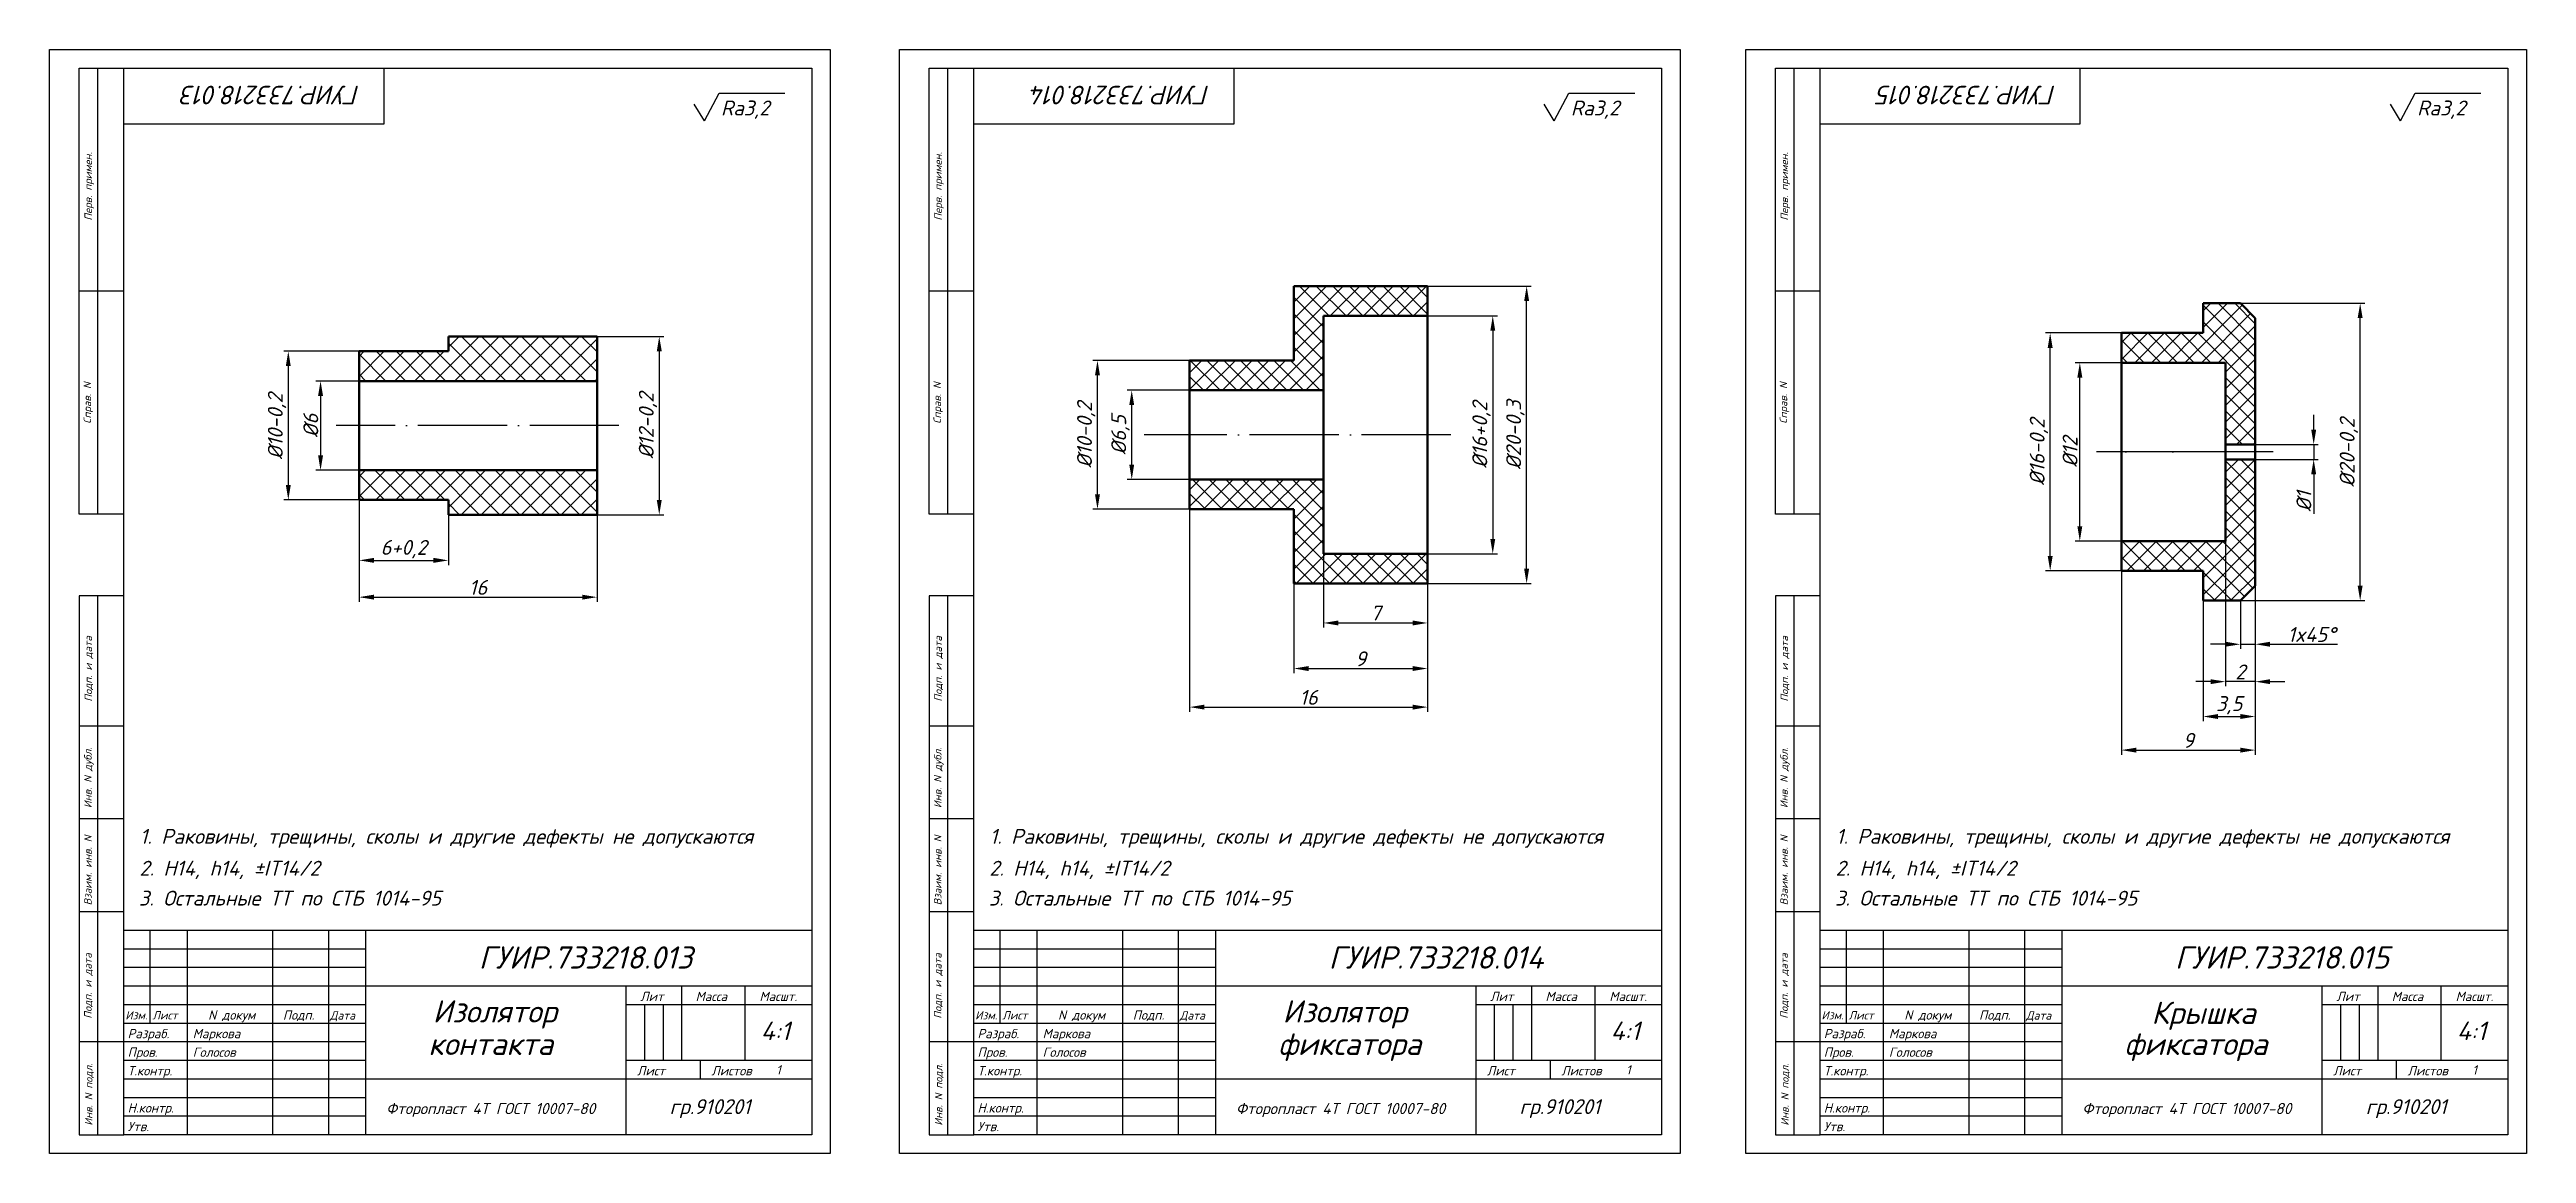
# Model space of a CAD drawing. Header units: millimetres. Extents: x -5427 to 3670, y -5891 to 948.
# Drawn here: x 1829 to 2495, y -874 to -577 of the extents above; entities that cross this region are included whole.
import ezdxf
from ezdxf.enums import TextEntityAlignment as Align

# ---------------------------------------------------------------- set-up
doc = ezdxf.new("R2010")
doc.units = ezdxf.units.MM
doc.header["$MEASUREMENT"] = 0
doc.linetypes.add('ACAD_ISO04W100', pattern=[30, 24, -3, 0, -3])
doc.layers.add('оси', color=1, linetype='ACAD_ISO04W100')
doc.layers.add('Толстые', color=7, linetype='Continuous', lineweight=50)
doc.layers.add('Тонкие', color=140, linetype='Continuous', lineweight=25)
doc.styles.get("Standard").update_dxf_attribs({"font": 'isocpeui.ttf'})
doc.styles.add('Для рамки', font='simplex.shx', dxfattribs={"oblique": 15, "height": 4})
doc.dimstyles.new('ISO-25', dxfattribs={"dimtxt": 4, "dimasz": 4, "dimexe": 1.25, "dimexo": 0, "dimtad": 1, "dimtxsty": 'Standard', "dimcen": 2.5, "dimadec": 0, "dimazin": 0, "dimtfac": 1, "dimtmove": 0, "dimatfit": 3, "dimfxl": 1, "dimarcsym": 0})
pattern_1 = [(45, (0, 397.2326), (-2.245064, 2.245064), []), (135, (0, 397.2326), (-2.245064, -2.245064), [])]

msp = doc.modelspace()

# ---------------------------------------------------------------- texts
at = {"layer": 'Тонкие'}
for s, p in [('ГУИР.733218.013', (1912.468, -586.924)), ('ГУИР.733218.014', (2141.055, -586.924)), ('ГУИР.733218.015', (2368.67, -586.924))]:
    msp.add_text(s, height=5, rotation=180, dxfattribs=at).set_placement(p)
for s, height, p in [('Ra3,2', 4, (2009.497, -594.911)), ('Ra3,2', 4, (2238.083, -594.911)), ('Ra3,2', 4, (2465.698, -594.911)), ('1. Раковины, трещины, сколы и другие дефекты не допускаются', 4, (1853.218, -790.861)), ('1. Раковины, трещины, сколы и другие дефекты не допускаются', 4, (2081.804, -790.861)), ('1. Раковины, трещины, сколы и другие дефекты не допускаются', 4, (2309.419, -790.861)), ('2. H14, h14, %%pIT14/2', 4, (1853.094, -799.437)), ('2. H14, h14, %%pIT14/2', 4, (2081.68, -799.437)), ('2. H14, h14, %%pIT14/2', 4, (2309.295, -799.437)), ('3. Остальные ТТ по СТБ 1014-95', 4, (1852.925, -807.496)), ('3. Остальные ТТ по СТБ 1014-95', 4, (2081.511, -807.496)), ('3. Остальные ТТ по СТБ 1014-95', 4, (2309.126, -807.496)), ('ГУИР.733218.013', 6, (1944.364, -824.459)), ('ГУИР.733218.014', 6, (2172.95, -824.459)), ('ГУИР.733218.015', 6, (2400.565, -824.459)), ('Изм.', 2.25, (1849.276, -838.142)), ('Лист', 2.25, (1856.563, -838.142)), ('Дата', 2.25, (1904.312, -838.172)), ('Изолятор', 6, (1931.953, -838.948)), ('4:1', 5, (2020.195, -843.684)), ('Изм.', 2.25, (2077.862, -838.142)), ('Лист', 2.25, (2085.149, -838.142)), ('Дата', 2.25, (2132.898, -838.172)), ('Изолятор', 6, (2160.539, -838.948)), ('4:1', 5, (2248.781, -843.684)), ('Изм.', 2.25, (2305.477, -838.142)), ('Лист', 2.25, (2312.764, -838.142)), ('Дата', 2.25, (2360.514, -838.172)), ('Крышка', 6, (2394.222, -839.327)), ('4:1', 5, (2476.397, -843.684)), ('Разраб.', 2.5, (1849.908, -843.186)), ('Пров.', 2.5, (1849.908, -848.186)), ('Маркова', 2.5, (1867.419, -843.186)), ('Голосов', 2.5, (1867.419, -848.186)), ('контакта', 6, (1930.79, -847.69)), ('Разраб.', 2.5, (2078.494, -843.186)), ('Пров.', 2.5, (2078.494, -848.186)), ('Маркова', 2.5, (2096.005, -843.186)), ('Голосов', 2.5, (2096.005, -848.186)), ('фиксатора', 6, (2159.376, -847.69)), ('Разраб.', 2.5, (2306.109, -843.186)), ('Пров.', 2.5, (2306.109, -848.186)), ('Маркова', 2.5, (2323.62, -843.186)), ('Голосов', 2.5, (2323.62, -848.186)), ('фиксатора', 6, (2386.991, -847.69)), ('Т.контр.', 2.5, (1849.908, -853.186)), ('Лист', 2.5, (1986.908, -853.186)), ('Листов', 2.5, (2006.908, -853.186)), ('1', 2.5, (2024.346, -852.953)), ('Т.контр.', 2.5, (2078.494, -853.186)), ('Лист', 2.5, (2215.494, -853.186)), ('Листов', 2.5, (2235.494, -853.186)), ('1', 2.5, (2252.932, -852.953)), ('Т.контр.', 2.5, (2306.109, -853.186)), ('Лист', 2.5, (2443.109, -853.186)), ('Листов', 2.5, (2463.109, -853.186)), ('1', 2.5, (2480.547, -852.953)), ('Утв.', 2.5, (1849.908, -868.186)), ('Н.контр.', 2.5, (1849.908, -863.186)), ('Фторопласт 4Т ГОСТ 10007-80', 3, (1919.437, -863.601)), ('гр.910201', 4, (1995.693, -863.584)), ('Утв.', 2.5, (2078.494, -868.186)), ('Н.контр.', 2.5, (2078.494, -863.186)), ('Фторопласт 4Т ГОСТ 10007-80', 3, (2148.023, -863.601)), ('гр.910201', 4, (2224.279, -863.584)), ('Утв.', 2.5, (2306.109, -868.186)), ('Н.контр.', 2.5, (2306.109, -863.186)), ('Фторопласт 4Т ГОСТ 10007-80', 3, (2375.638, -863.601)), ('гр.910201', 4, (2451.894, -863.584))]:
    msp.add_text(s, height=height, dxfattribs=at).set_placement(p)
at = {"layer": 'Тонкие', "linetype": 'Continuous', "style": 'Для рамки', "oblique": 15}
for s, p in [('Перв. примен.', (1840.313, -623.214)), ('Перв. примен.', (2068.899, -623.214)), ('Перв. примен.', (2296.514, -623.214)), ('Справ. N', (1840.069, -677.848)), ('Справ. N', (2068.655, -677.848)), ('Справ. N', (2296.27, -677.848)), ('Подп. и дата', (1840.329, -752.628)), ('Подп. и дата', (2068.915, -752.628)), ('Подп. и дата', (2296.53, -752.628)), ('Инв. N дубл.', (1840.231, -781.267)), ('Инв. N дубл.', (2068.817, -781.267)), ('Инв. N дубл.', (2296.432, -781.267)), ('Взаим. инв. N', (1840.231, -807.429)), ('Взаим. инв. N', (2068.817, -807.429)), ('Взаим. инв. N', (2296.432, -807.429)), ('Подп. и дата', (1840.231, -837.929)), ('Подп. и дата', (2068.817, -837.929)), ('Подп. и дата', (2296.432, -837.929)), ('Инв. N подл.', (1840.456, -866.7)), ('Инв. N подл.', (2069.042, -866.7)), ('Инв. N подл.', (2296.658, -866.7))]:
    msp.add_text(s, height=2, rotation=90, dxfattribs=at).set_placement(p)
at = {"layer": 'Тонкие'}
for s, p in [('Лит', (1990.908, -833.186)), ('Масса', (2006.908, -833.186)), ('Масшт.', (2024.908, -833.186)), ('Лит', (2219.494, -833.186)), ('Масса', (2235.494, -833.186)), ('Масшт.', (2253.494, -833.186)), ('Лит', (2447.109, -833.186)), ('Масса', (2463.109, -833.186)), ('Масшт.', (2481.109, -833.186)), ('N докум', (1877.908, -838.186)), ('Подп.', (1895.908, -838.186)), ('N докум', (2106.494, -838.186)), ('Подп.', (2124.494, -838.186)), ('N докум', (2334.109, -838.186)), ('Подп.', (2352.109, -838.186))]:
    msp.add_text(s, height=2.5, dxfattribs=at).set_placement(p, align=Align.CENTER)

# ---------------------------------------------------------------- blocks, each defined once
blk = doc.blocks.new('*D132')
at = {"layer": 'Defpoints', "color": 0, "transparency": 16777216}
for p in [(1976.17, -654.37), (1976.17, -702.37), (1992.9, -702.37)]:
    blk.add_point(p, dxfattribs=at)
at = {"layer": 'Тонкие', "color": 0, "lineweight": -2, "transparency": 16777216}
for p, q in [((1976.17, -654.37), (1994.15, -654.37)), ((1992.9, -658.37), (1992.9, -698.37)), ((1976.17, -702.37), (1994.15, -702.37))]:
    blk.add_line(p, q, dxfattribs=at)
at = {"layer": 'Тонкие', "color": 0, "transparency": 16777216}
for points in [[(1992.23, -658.37), (1993.57, -658.37), (1992.9, -654.37)], [(1992.23, -698.37), (1993.57, -698.37), (1992.9, -702.37)]]:
    blk.add_solid(points, dxfattribs=at)
at = {"layer": 'Тонкие', "color": 0, "transparency": 16777216, "insert": (1989.87, -678.37), "char_height": 4, "attachment_point": 5, "rotation": 90}
blk.add_mtext('%%c12-0,2', dxfattribs=at)
blk = doc.blocks.new('*D133')
at = {"layer": 'Defpoints', "color": 0, "transparency": 16777216}
for p in [(1912.17, -658.37), (1893.13, -698.37), (1912.17, -698.37)]:
    blk.add_point(p, dxfattribs=at)
at = {"layer": 'Тонкие', "color": 0, "lineweight": -2, "transparency": 16777216}
for p, q in [((1912.17, -658.37), (1891.88, -658.37)), ((1893.13, -662.37), (1893.13, -694.37)), ((1912.17, -698.37), (1891.88, -698.37))]:
    blk.add_line(p, q, dxfattribs=at)
at = {"layer": 'Тонкие', "color": 0, "transparency": 16777216}
for points in [[(1892.46, -662.37), (1893.79, -662.37), (1893.13, -658.37)], [(1892.46, -694.37), (1893.79, -694.37), (1893.13, -698.37)]]:
    blk.add_solid(points, dxfattribs=at)
at = {"layer": 'Тонкие', "color": 0, "transparency": 16777216, "insert": (1890.1, -678.56), "char_height": 4, "attachment_point": 5, "rotation": 90}
blk.add_mtext('%%c10-0,2', dxfattribs=at)
blk = doc.blocks.new('*D134')
at = {"layer": 'Defpoints', "color": 0, "transparency": 16777216}
for p in [(1912.17, -666.37), (1901.8, -690.37), (1912.17, -690.37)]:
    blk.add_point(p, dxfattribs=at)
at = {"layer": 'Тонкие', "color": 0, "lineweight": -2, "transparency": 16777216}
for p, q in [((1912.17, -666.37), (1900.55, -666.37)), ((1901.8, -670.37), (1901.8, -686.37)), ((1912.17, -690.37), (1900.55, -690.37))]:
    blk.add_line(p, q, dxfattribs=at)
at = {"layer": 'Тонкие', "color": 0, "transparency": 16777216}
for points in [[(1901.14, -670.37), (1902.47, -670.37), (1901.8, -666.37)], [(1901.14, -686.37), (1902.47, -686.37), (1901.8, -690.37)]]:
    blk.add_solid(points, dxfattribs=at)
at = {"layer": 'Тонкие', "color": 0, "transparency": 16777216, "insert": (1899.18, -678.37), "char_height": 4, "attachment_point": 5, "rotation": 90}
blk.add_mtext('%%c6', dxfattribs=at)
blk = doc.blocks.new('*D135')
at = {"layer": 'Defpoints', "color": 0, "transparency": 16777216}
for p in [(1912.17, -698.37), (1936.17, -702.37), (1936.17, -714.62)]:
    blk.add_point(p, dxfattribs=at)
at = {"layer": 'Тонкие', "color": 0, "lineweight": -2, "transparency": 16777216}
for p, q in [((1912.17, -698.37), (1912.17, -715.87)), ((1936.17, -702.37), (1936.17, -715.87)), ((1916.17, -714.62), (1932.17, -714.62))]:
    blk.add_line(p, q, dxfattribs=at)
at = {"layer": 'Тонкие', "color": 0, "transparency": 16777216}
for points in [[(1916.17, -713.95), (1916.17, -715.29), (1912.17, -714.62)], [(1932.17, -713.95), (1932.17, -715.29), (1936.17, -714.62)]]:
    blk.add_solid(points, dxfattribs=at)
at = {"layer": 'Тонкие', "color": 0, "transparency": 16777216, "insert": (1924.17, -711.6), "char_height": 4, "attachment_point": 5}
blk.add_mtext('6+0,2', dxfattribs=at)
blk = doc.blocks.new('*D136')
at = {"layer": 'Defpoints', "color": 0, "transparency": 16777216}
for p in [(1912.17, -698.37), (1976.17, -702.37), (1976.17, -724.52)]:
    blk.add_point(p, dxfattribs=at)
at = {"layer": 'Тонкие', "color": 0, "lineweight": -2, "transparency": 16777216}
for p, q in [((1912.17, -698.37), (1912.17, -725.77)), ((1976.17, -702.37), (1976.17, -725.77)), ((1916.17, -724.52), (1972.17, -724.52))]:
    blk.add_line(p, q, dxfattribs=at)
at = {"layer": 'Тонкие', "color": 0, "transparency": 16777216}
for points in [[(1916.17, -723.85), (1916.17, -725.18), (1912.17, -724.52)], [(1972.17, -723.85), (1972.17, -725.18), (1976.17, -724.52)]]:
    blk.add_solid(points, dxfattribs=at)
at = {"layer": 'Тонкие', "color": 0, "transparency": 16777216, "insert": (1944.17, -721.89), "char_height": 4, "attachment_point": 5}
blk.add_mtext('16', dxfattribs=at)
blk = doc.blocks.new('*D375')
at = {"layer": 'Defpoints', "color": 0, "transparency": 16777216}
for p in [(2119.98, -668.86), (2135.55, -668.86), (2135.55, -692.86)]:
    blk.add_point(p, dxfattribs=at)
at = {"layer": 'Тонкие', "color": 0, "lineweight": -2, "transparency": 16777216}
for p, q in [((2135.55, -668.86), (2118.73, -668.86)), ((2119.98, -688.86), (2119.98, -672.86)), ((2135.55, -692.86), (2118.73, -692.86))]:
    blk.add_line(p, q, dxfattribs=at)
at = {"layer": 'Тонкие', "color": 0, "transparency": 16777216}
for points in [[(2119.31, -672.86), (2120.64, -672.86), (2119.98, -668.86)], [(2119.31, -688.86), (2120.64, -688.86), (2119.98, -692.86)]]:
    blk.add_solid(points, dxfattribs=at)
at = {"layer": 'Тонкие', "color": 0, "transparency": 16777216, "insert": (2116.95, -680.86), "char_height": 4, "attachment_point": 5, "rotation": 90}
blk.add_mtext('%%c6,5', dxfattribs=at)
blk = doc.blocks.new('*D376')
at = {"layer": 'Defpoints', "color": 0, "transparency": 16777216}
for p in [(2110.76, -660.86), (2135.55, -660.86), (2135.55, -700.86)]:
    blk.add_point(p, dxfattribs=at)
at = {"layer": 'Тонкие', "color": 0, "lineweight": -2, "transparency": 16777216}
for p, q in [((2135.55, -660.86), (2109.51, -660.86)), ((2110.76, -696.86), (2110.76, -664.86)), ((2135.55, -700.86), (2109.51, -700.86))]:
    blk.add_line(p, q, dxfattribs=at)
at = {"layer": 'Тонкие', "color": 0, "transparency": 16777216}
for points in [[(2110.1, -664.86), (2111.43, -664.86), (2110.76, -660.86)], [(2110.1, -696.86), (2111.43, -696.86), (2110.76, -700.86)]]:
    blk.add_solid(points, dxfattribs=at)
at = {"layer": 'Тонкие', "color": 0, "transparency": 16777216, "insert": (2107.74, -680.86), "char_height": 4, "attachment_point": 5, "rotation": 90}
blk.add_mtext('%%c10-0,2', dxfattribs=at)
blk = doc.blocks.new('*D377')
at = {"layer": 'Defpoints', "color": 0, "transparency": 16777216}
for p in [(2199.55, -648.86), (2199.13, -712.86), (2217.08, -712.86)]:
    blk.add_point(p, dxfattribs=at)
at = {"layer": 'Тонкие', "color": 0, "lineweight": -2, "transparency": 16777216}
for p, q in [((2199.55, -648.86), (2218.33, -648.86)), ((2217.08, -652.86), (2217.08, -708.86)), ((2199.13, -712.86), (2218.33, -712.86))]:
    blk.add_line(p, q, dxfattribs=at)
at = {"layer": 'Тонкие', "color": 0, "transparency": 16777216}
for points in [[(2216.42, -652.86), (2217.75, -652.86), (2217.08, -648.86)], [(2216.42, -708.86), (2217.75, -708.86), (2217.08, -712.86)]]:
    blk.add_solid(points, dxfattribs=at)
at = {"layer": 'Тонкие', "color": 0, "transparency": 16777216, "insert": (2214.06, -680.86), "char_height": 4, "attachment_point": 5, "rotation": 90}
blk.add_mtext('%%c16+0,2', dxfattribs=at)
blk = doc.blocks.new('*D378')
at = {"layer": 'Defpoints', "color": 0, "transparency": 16777216}
for p in [(2199.55, -640.86), (2226.19, -640.86), (2199.55, -720.86)]:
    blk.add_point(p, dxfattribs=at)
at = {"layer": 'Тонкие', "color": 0, "lineweight": -2, "transparency": 16777216}
for p, q in [((2199.55, -640.86), (2227.44, -640.86)), ((2226.19, -716.86), (2226.19, -644.86)), ((2199.55, -720.86), (2227.44, -720.86))]:
    blk.add_line(p, q, dxfattribs=at)
at = {"layer": 'Тонкие', "color": 0, "transparency": 16777216}
for points in [[(2225.52, -644.86), (2226.86, -644.86), (2226.19, -640.86)], [(2225.52, -716.86), (2226.86, -716.86), (2226.19, -720.86)]]:
    blk.add_solid(points, dxfattribs=at)
at = {"layer": 'Тонкие', "color": 0, "transparency": 16777216, "insert": (2223.17, -680.86), "char_height": 4, "attachment_point": 5, "rotation": 90}
blk.add_mtext('%%c20-0,3', dxfattribs=at)
blk = doc.blocks.new('*D379')
at = {"layer": 'Defpoints', "color": 0, "transparency": 16777216}
for p in [(2171.55, -712.86), (2199.55, -712.86), (2199.55, -731.46)]:
    blk.add_point(p, dxfattribs=at)
at = {"layer": 'Тонкие', "color": 0, "lineweight": -2, "transparency": 16777216}
for p, q in [((2171.55, -712.86), (2171.55, -732.71)), ((2199.55, -712.86), (2199.55, -732.71)), ((2175.55, -731.46), (2195.55, -731.46))]:
    blk.add_line(p, q, dxfattribs=at)
at = {"layer": 'Тонкие', "color": 0, "transparency": 16777216}
for points in [[(2175.55, -730.8), (2175.55, -732.13), (2171.55, -731.46)], [(2195.55, -730.8), (2195.55, -732.13), (2199.55, -731.46)]]:
    blk.add_solid(points, dxfattribs=at)
at = {"layer": 'Тонкие', "color": 0, "transparency": 16777216, "insert": (2185.55, -728.81), "char_height": 4, "attachment_point": 5}
blk.add_mtext('7', dxfattribs=at)
blk = doc.blocks.new('*D380')
at = {"layer": 'Defpoints', "color": 0, "transparency": 16777216}
for p in [(2163.55, -720.86), (2199.55, -720.86), (2199.55, -743.72)]:
    blk.add_point(p, dxfattribs=at)
at = {"layer": 'Тонкие', "color": 0, "lineweight": -2, "transparency": 16777216}
for p, q in [((2163.55, -720.86), (2163.55, -744.97)), ((2199.55, -720.86), (2199.55, -744.97)), ((2167.55, -743.72), (2195.55, -743.72))]:
    blk.add_line(p, q, dxfattribs=at)
at = {"layer": 'Тонкие', "color": 0, "transparency": 16777216}
for points in [[(2167.55, -743.06), (2167.55, -744.39), (2163.55, -743.72)], [(2195.55, -743.06), (2195.55, -744.39), (2199.55, -743.72)]]:
    blk.add_solid(points, dxfattribs=at)
at = {"layer": 'Тонкие', "color": 0, "transparency": 16777216, "insert": (2181.55, -741.1), "char_height": 4, "attachment_point": 5}
blk.add_mtext('9', dxfattribs=at)
blk = doc.blocks.new('*D381')
at = {"layer": 'Defpoints', "color": 0, "transparency": 16777216}
for p in [(2135.55, -700.86), (2199.55, -720.86), (2199.55, -754.1)]:
    blk.add_point(p, dxfattribs=at)
at = {"layer": 'Тонкие', "color": 0, "lineweight": -2, "transparency": 16777216}
for p, q in [((2135.55, -700.86), (2135.55, -755.35)), ((2199.55, -720.86), (2199.55, -755.35)), ((2139.55, -754.1), (2195.55, -754.1))]:
    blk.add_line(p, q, dxfattribs=at)
at = {"layer": 'Тонкие', "color": 0, "transparency": 16777216}
for points in [[(2139.55, -753.44), (2139.55, -754.77), (2135.55, -754.1)], [(2195.55, -753.44), (2195.55, -754.77), (2199.55, -754.1)]]:
    blk.add_solid(points, dxfattribs=at)
at = {"layer": 'Тонкие', "color": 0, "transparency": 16777216, "insert": (2167.55, -751.48), "char_height": 4, "attachment_point": 5}
blk.add_mtext('16', dxfattribs=at)
blk = doc.blocks.new('*D382')
at = {"layer": 'Defpoints', "color": 0, "transparency": 16777216}
for p in [(2374.98, -661.45), (2386.16, -661.45), (2386.16, -709.45)]:
    blk.add_point(p, dxfattribs=at)
at = {"layer": 'Тонкие', "color": 0, "lineweight": -2, "transparency": 16777216}
for p, q in [((2386.16, -661.45), (2373.73, -661.45)), ((2374.98, -705.45), (2374.98, -665.45)), ((2386.16, -709.45), (2373.73, -709.45))]:
    blk.add_line(p, q, dxfattribs=at)
at = {"layer": 'Тонкие', "color": 0, "transparency": 16777216}
for points in [[(2374.32, -665.45), (2375.65, -665.45), (2374.98, -661.45)], [(2374.32, -705.45), (2375.65, -705.45), (2374.98, -709.45)]]:
    blk.add_solid(points, dxfattribs=at)
at = {"layer": 'Тонкие', "color": 0, "transparency": 16777216, "insert": (2372.36, -685.45), "char_height": 4, "attachment_point": 5, "rotation": 90}
blk.add_mtext('%%c12', dxfattribs=at)
blk = doc.blocks.new('*D383')
at = {"layer": 'Defpoints', "color": 0, "transparency": 16777216}
for p in [(2367.01, -653.45), (2386.16, -653.45), (2386.16, -717.45)]:
    blk.add_point(p, dxfattribs=at)
at = {"layer": 'Тонкие', "color": 0, "lineweight": -2, "transparency": 16777216}
for p, q in [((2386.16, -653.45), (2365.76, -653.45)), ((2367.01, -713.45), (2367.01, -657.45)), ((2386.16, -717.45), (2365.76, -717.45))]:
    blk.add_line(p, q, dxfattribs=at)
at = {"layer": 'Тонкие', "color": 0, "transparency": 16777216}
for points in [[(2366.34, -657.45), (2367.67, -657.45), (2367.01, -653.45)], [(2366.34, -713.45), (2367.67, -713.45), (2367.01, -717.45)]]:
    blk.add_solid(points, dxfattribs=at)
at = {"layer": 'Тонкие', "color": 0, "transparency": 16777216, "insert": (2363.98, -685.45), "char_height": 4, "attachment_point": 5, "rotation": 90}
blk.add_mtext('%%c16-0,2', dxfattribs=at)
blk = doc.blocks.new('*D384')
at = {"layer": 'Defpoints', "color": 0, "transparency": 16777216}
for p in [(2418.16, -645.45), (2450.38, -645.45), (2418.16, -725.45)]:
    blk.add_point(p, dxfattribs=at)
at = {"layer": 'Тонкие', "color": 0, "lineweight": -2, "transparency": 16777216}
for p, q in [((2418.16, -645.45), (2451.63, -645.45)), ((2450.38, -721.45), (2450.38, -649.45)), ((2418.16, -725.45), (2451.63, -725.45))]:
    blk.add_line(p, q, dxfattribs=at)
at = {"layer": 'Тонкие', "color": 0, "transparency": 16777216}
for points in [[(2449.71, -649.45), (2451.04, -649.45), (2450.38, -645.45)], [(2449.71, -721.45), (2451.04, -721.45), (2450.38, -725.45)]]:
    blk.add_solid(points, dxfattribs=at)
at = {"layer": 'Тонкие', "color": 0, "transparency": 16777216, "insert": (2447.35, -685.62), "char_height": 4, "attachment_point": 5, "rotation": 90}
blk.add_mtext('%%c20-0,2', dxfattribs=at)
blk = doc.blocks.new('*D385')
at = {"layer": 'Defpoints', "color": 0, "transparency": 16777216}
for p in [(2418.16, -725.45), (2422.16, -721.45), (2418.16, -737.19)]:
    blk.add_point(p, dxfattribs=at)
at = {"layer": 'Тонкие', "color": 0, "lineweight": -2, "transparency": 16777216}
for p, q in [((2418.16, -725.45), (2418.16, -738.44)), ((2422.16, -721.45), (2422.16, -738.44)), ((2414.16, -737.19), (2410.16, -737.19)), ((2418.16, -737.19), (2422.16, -737.19)), ((2426.16, -737.19), (2444.29, -737.19))]:
    blk.add_line(p, q, dxfattribs=at)
at = {"layer": 'Тонкие', "color": 0, "transparency": 16777216}
for points in [[(2414.16, -736.52), (2414.16, -737.85), (2418.16, -737.19)], [(2426.16, -736.52), (2426.16, -737.85), (2422.16, -737.19)]]:
    blk.add_solid(points, dxfattribs=at)
at = {"layer": 'Тонкие', "color": 0, "transparency": 16777216, "insert": (2437.32, -734.56), "char_height": 4, "attachment_point": 5}
blk.add_mtext('1x45%%d', dxfattribs=at)
blk = doc.blocks.new('*D386')
at = {"layer": 'Defpoints', "color": 0, "transparency": 16777216}
for p in [(2414.16, -708.87), (2422.16, -721.45), (2414.16, -747.25)]:
    blk.add_point(p, dxfattribs=at)
at = {"layer": 'Тонкие', "color": 0, "lineweight": -2, "transparency": 16777216}
for p, q in [((2414.16, -708.87), (2414.16, -748.5)), ((2422.16, -721.45), (2422.16, -748.5)), ((2410.16, -747.25), (2406.16, -747.25)), ((2422.16, -747.25), (2414.16, -747.25)), ((2426.16, -747.25), (2430.16, -747.25))]:
    blk.add_line(p, q, dxfattribs=at)
at = {"layer": 'Тонкие', "color": 0, "transparency": 16777216}
for points in [[(2410.16, -746.59), (2410.16, -747.92), (2414.16, -747.25)], [(2426.16, -746.59), (2426.16, -747.92), (2422.16, -747.25)]]:
    blk.add_solid(points, dxfattribs=at)
at = {"layer": 'Тонкие', "color": 0, "transparency": 16777216, "insert": (2418.16, -744.63), "char_height": 4, "attachment_point": 5}
blk.add_mtext('2', dxfattribs=at)
blk = doc.blocks.new('*D387')
at = {"layer": 'Defpoints', "color": 0, "transparency": 16777216}
for p in [(2408.16, -725.45), (2422.16, -721.45), (2422.16, -756.63)]:
    blk.add_point(p, dxfattribs=at)
at = {"layer": 'Тонкие', "color": 0, "lineweight": -2, "transparency": 16777216}
for p, q in [((2408.16, -725.45), (2408.16, -757.88)), ((2422.16, -721.45), (2422.16, -757.88)), ((2412.16, -756.63), (2418.16, -756.63))]:
    blk.add_line(p, q, dxfattribs=at)
at = {"layer": 'Тонкие', "color": 0, "transparency": 16777216}
for points in [[(2412.16, -755.96), (2412.16, -757.3), (2408.16, -756.63)], [(2418.16, -755.96), (2418.16, -757.3), (2422.16, -756.63)]]:
    blk.add_solid(points, dxfattribs=at)
at = {"layer": 'Тонкие', "color": 0, "transparency": 16777216, "insert": (2415.16, -753.61), "char_height": 4, "attachment_point": 5}
blk.add_mtext('3,5', dxfattribs=at)
blk = doc.blocks.new('*D388')
at = {"layer": 'Defpoints', "color": 0, "transparency": 16777216}
for p in [(2386.16, -717.45), (2422.16, -721.45), (2422.16, -765.67)]:
    blk.add_point(p, dxfattribs=at)
at = {"layer": 'Тонкие', "color": 0, "lineweight": -2, "transparency": 16777216}
for p, q in [((2386.16, -717.45), (2386.16, -766.92)), ((2422.16, -721.45), (2422.16, -766.92)), ((2390.16, -765.67), (2418.16, -765.67))]:
    blk.add_line(p, q, dxfattribs=at)
at = {"layer": 'Тонкие', "color": 0, "transparency": 16777216}
for points in [[(2390.16, -765.01), (2390.16, -766.34), (2386.16, -765.67)], [(2418.16, -765.01), (2418.16, -766.34), (2422.16, -765.67)]]:
    blk.add_solid(points, dxfattribs=at)
at = {"layer": 'Тонкие', "color": 0, "transparency": 16777216, "insert": (2404.16, -763.05), "char_height": 4, "attachment_point": 5}
blk.add_mtext('9', dxfattribs=at)
blk = doc.blocks.new('*D389')
at = {"layer": 'Defpoints', "color": 0, "transparency": 16777216}
for p in [(2422.16, -683.45), (2422.16, -687.45), (2437.88, -687.45)]:
    blk.add_point(p, dxfattribs=at)
at = {"layer": 'Тонкие', "color": 0, "lineweight": -2, "transparency": 16777216}
for p, q in [((2437.88, -679.45), (2437.88, -675.45)), ((2422.16, -683.45), (2439.13, -683.45)), ((2437.88, -683.45), (2437.88, -687.45)), ((2422.16, -687.45), (2439.13, -687.45)), ((2437.88, -691.45), (2437.88, -702.09))]:
    blk.add_line(p, q, dxfattribs=at)
at = {"layer": 'Тонкие', "color": 0, "transparency": 16777216}
for points in [[(2437.21, -679.45), (2438.55, -679.45), (2437.88, -683.45)], [(2437.21, -691.45), (2438.55, -691.45), (2437.88, -687.45)]]:
    blk.add_solid(points, dxfattribs=at)
at = {"layer": 'Тонкие', "color": 0, "transparency": 16777216, "insert": (2435.25, -698.77), "char_height": 4, "attachment_point": 5, "rotation": 90}
blk.add_mtext('%%c1', dxfattribs=at)

# ---------------------------------------------------------------- dimensions: what is measured, and where the dimension line sits
at = {"layer": 'Тонкие'}
for base, p1, p2, text, picture, middle in [((2226.191, -640.861), (2199.552, -720.861), (2199.552, -640.861), '%%c20-0,3', '*D378', (2223.166, -680.861)), ((1992.899, -702.37), (1976.17, -654.37), (1976.17, -702.37), '%%c12-0,2', '*D132', (1989.874, -678.37)), ((2367.005, -653.449), (2386.159, -717.449), (2386.159, -653.449), '%%c16-0,2', '*D383', (2363.98, -685.449)), ((2110.763, -660.861), (2135.552, -700.861), (2135.552, -660.861), '%%c10-0,2', '*D376', (2107.738, -680.861)), ((2374.983, -661.449), (2386.159, -709.449), (2386.159, -661.449), '%%c12', '*D382', (2372.358, -685.449)), ((1901.804, -690.37), (1912.17, -666.37), (1912.17, -690.37), '%%c6', '*D134', (1899.179, -678.37)), ((2119.976, -668.861), (2135.552, -692.861), (2135.552, -668.861), '%%c6,5', '*D375', (2116.951, -680.861)), ((2437.88, -687.449), (2422.158, -683.449), (2422.158, -687.449), '%%c1', '*D389', (2435.255, -698.77))]:
    dim = msp.add_linear_dim(base=base, p1=p1, p2=p2, angle=90, text=text, dimstyle='ISO-25', dxfattribs=at)
    dim.commit()
    dim.dimension.update_dxf_attribs({"geometry": picture, "text_midpoint": middle})
for base, p1, p2, text, picture, middle in [((2450.378, -645.449), (2418.158, -725.449), (2418.158, -645.449), '%%c20-0,2', '*D384', (2450.378, -685.624)), ((2217.082, -712.861), (2199.552, -648.861), (2199.131, -712.861), '%%c16+0,2', '*D377', (2217.082, -680.861)), ((1893.125, -698.37), (1912.17, -658.37), (1912.17, -698.37), '%%c10-0,2', '*D133', (1893.125, -678.564))]:
    dim = msp.add_linear_dim(base=base, p1=p1, p2=p2, angle=90, text=text, dimstyle='ISO-25', dxfattribs=at)
    dim.commit()
    dim.dimension.update_dxf_attribs({"geometry": picture, "text_midpoint": middle, "dimtype": 160})
for base, p1, p2, text, picture, middle in [((1936.171, -714.62), (1912.17, -698.37), (1936.171, -702.37), '6+0,2', '*D135', (1924.171, -711.595)), ((1976.17, -724.517), (1912.17, -698.37), (1976.17, -702.37), '16', '*D136', (1944.17, -721.892)), ((2199.552, -754.104), (2135.552, -700.861), (2199.552, -720.861), '16', '*D381', (2167.552, -751.479)), ((2414.158, -747.254), (2422.158, -721.449), (2414.158, -708.87), '2', '*D386', (2418.158, -744.629)), ((2199.552, -731.464), (2171.552, -712.861), (2199.552, -712.861), '7', '*D379', (2185.552, -728.813)), ((2422.158, -765.674), (2386.159, -717.449), (2422.158, -721.449), '9', '*D388', (2404.158, -763.049)), ((2199.552, -743.722), (2163.552, -720.861), (2199.552, -720.861), '9', '*D380', (2181.552, -741.097)), ((2422.158, -756.63), (2408.159, -725.449), (2422.158, -721.449), '3,5', '*D387', (2415.158, -753.605))]:
    dim = msp.add_linear_dim(base=base, p1=p1, p2=p2, text=text, dimstyle='ISO-25', dxfattribs=at)
    dim.commit()
    dim.dimension.update_dxf_attribs({"geometry": picture, "text_midpoint": middle})
dim = msp.add_linear_dim(base=(2418.158, -737.188), p1=(2422.158, -721.449), p2=(2418.158, -725.449), text='1x45%%d', dimstyle='ISO-25', dxfattribs=at)
dim.commit()
dim.dimension.update_dxf_attribs({"geometry": '*D385', "text_midpoint": (2437.322, -737.188), "dimtype": 160})

# ---------------------------------------------------------------- hatches: boundary and pattern name
at = {"layer": 'Тонкие'}
h = msp.add_hatch(dxfattribs=at)
h.set_pattern_fill('ANSI37', color=256, style=0)
h.set_pattern_definition(pattern_1)
h.paths.add_polyline_path([(2135.552, -660.861), (2135.552, -668.861), (2171.552, -668.861), (2171.552, -648.861), (2199.552, -648.861), (2199.552, -640.861), (2163.552, -640.861), (2163.552, -660.861)])
h.paths.add_polyline_path([(2163.552, -700.861), (2163.552, -720.861), (2199.552, -720.861), (2199.552, -712.861), (2171.552, -712.861), (2171.552, -692.861), (2135.552, -692.861), (2135.552, -700.861)])
h = msp.add_hatch(dxfattribs=at)
h.set_pattern_fill('ANSI37', color=256, style=0)
h.set_pattern_definition(pattern_1)
h.paths.add_polyline_path([(2408.159, -717.449), (2408.159, -725.449), (2418.158, -725.449), (2422.158, -721.449), (2422.158, -687.449), (2414.158, -687.449), (2414.158, -709.449), (2386.159, -709.449), (2386.159, -717.449)])
h.paths.add_polyline_path([(2386.159, -653.449), (2386.159, -661.449), (2414.158, -661.449), (2414.158, -683.449), (2422.158, -683.449), (2422.158, -649.449), (2418.158, -645.449), (2408.159, -645.449), (2408.159, -653.449)])
h = msp.add_hatch(dxfattribs=at)
h.set_pattern_fill('ANSI37', color=256, scale=1.2, angle=90, style=0)
h.set_pattern_definition([(135, (-6587.3598, 151.4617), (-2.6940768, -2.6940768), []), (225, (-6587.3598, 151.4617), (2.6940768, -2.6940768), [])])
h.paths.add_polyline_path([(1976.17, -666.37), (1976.17, -654.37), (1936.171, -654.37), (1936.171, -658.37), (1912.17, -658.37), (1912.17, -666.37)])
h.paths.add_polyline_path([(1912.17, -690.37), (1912.17, -698.37), (1936.171, -698.37), (1936.171, -702.37), (1976.17, -702.37), (1976.17, -690.37)])

# ---------------------------------------------------------------- linework, layer by layer
for p, q in [((1828.908, -874.186), (1828.908, -577.186)), ((1828.908, -577.186), (2038.908, -577.186)), ((2038.908, -577.186), (2038.908, -874.186)), ((2057.494, -577.186), (2267.494, -577.186)), ((2057.494, -874.186), (2057.494, -577.186)), ((2267.494, -577.186), (2267.494, -874.186)), ((2285.109, -874.186), (2285.109, -577.186)), ((2285.109, -577.186), (2495.109, -577.186)), ((2495.109, -577.186), (2495.109, -874.186)), ((1836.908, -702.186), (1836.908, -582.186)), ((1836.908, -582.186), (1848.908, -582.186)), ((1841.908, -702.186), (1841.908, -582.186)), ((1848.908, -869.186), (1848.908, -582.186)), ((1848.908, -582.186), (2033.908, -582.186)), ((1918.908, -597.186), (1918.908, -582.186)), ((2033.908, -582.186), (2033.908, -869.186)), ((2065.494, -702.186), (2065.494, -582.186)), ((2065.494, -582.186), (2077.494, -582.186)), ((2070.494, -702.186), (2070.494, -582.186)), ((2077.494, -582.186), (2262.494, -582.186)), ((2077.494, -869.186), (2077.494, -582.186)), ((2147.494, -597.186), (2147.494, -582.186)), ((2262.494, -582.186), (2262.494, -869.186)), ((2293.109, -702.186), (2293.109, -582.186)), ((2293.109, -582.186), (2305.109, -582.186)), ((2298.109, -702.186), (2298.109, -582.186)), ((2305.109, -582.186), (2490.109, -582.186)), ((2305.109, -869.186), (2305.109, -582.186)), ((2375.109, -597.186), (2375.109, -582.186)), ((2490.109, -582.186), (2490.109, -869.186)), ((1848.908, -597.186), (1918.908, -597.186)), ((2077.494, -597.186), (2147.494, -597.186)), ((2305.109, -597.186), (2375.109, -597.186)), ((1848.908, -642.186), (1836.908, -642.186)), ((2077.494, -642.186), (2065.494, -642.186)), ((2305.109, -642.186), (2293.109, -642.186)), ((1848.908, -702.186), (1836.908, -702.186)), ((2077.494, -702.186), (2065.494, -702.186)), ((2305.109, -702.186), (2293.109, -702.186)), ((1836.908, -724.186), (1836.908, -869.186)), ((1848.908, -724.186), (1836.908, -724.186)), ((1841.908, -869.186), (1841.908, -724.186)), ((2065.494, -724.186), (2065.494, -869.186)), ((2077.494, -724.186), (2065.494, -724.186)), ((2070.494, -869.186), (2070.494, -724.186)), ((2293.109, -724.186), (2293.109, -869.186)), ((2305.109, -724.186), (2293.109, -724.186)), ((2298.109, -869.186), (2298.109, -724.186)), ((1848.908, -759.186), (1836.908, -759.186)), ((2077.494, -759.186), (2065.494, -759.186)), ((2305.109, -759.186), (2293.109, -759.186)), ((1848.908, -784.186), (1836.908, -784.186)), ((2077.494, -784.186), (2065.494, -784.186)), ((2305.109, -784.186), (2293.109, -784.186)), ((1848.908, -809.186), (1836.908, -809.186)), ((2077.494, -809.186), (2065.494, -809.186)), ((2305.109, -809.186), (2293.109, -809.186)), ((2033.908, -814.186), (1848.908, -814.186)), ((1855.908, -814.186), (1855.908, -839.186)), ((1855.908, -814.186), (1855.908, -839.186)), ((1865.908, -814.186), (1865.908, -869.186)), ((1865.908, -814.186), (1865.908, -869.186)), ((1888.908, -814.186), (1888.908, -869.186)), ((1888.908, -814.186), (1888.908, -869.186)), ((1903.908, -814.186), (1903.908, -869.186)), ((1903.908, -814.186), (1903.908, -869.186)), ((1913.908, -814.186), (1913.908, -869.186)), ((1913.908, -814.186), (1913.908, -869.186)), ((2262.494, -814.186), (2077.494, -814.186)), ((2084.494, -814.186), (2084.494, -839.186)), ((2084.494, -814.186), (2084.494, -839.186)), ((2094.494, -814.186), (2094.494, -869.186)), ((2094.494, -814.186), (2094.494, -869.186)), ((2117.494, -814.186), (2117.494, -869.186)), ((2117.494, -814.186), (2117.494, -869.186)), ((2132.494, -814.186), (2132.494, -869.186)), ((2132.494, -814.186), (2132.494, -869.186)), ((2142.494, -814.186), (2142.494, -869.186)), ((2142.494, -814.186), (2142.494, -869.186)), ((2490.109, -814.186), (2305.109, -814.186)), ((2312.109, -814.186), (2312.109, -839.186)), ((2312.109, -814.186), (2312.109, -839.186)), ((2322.109, -814.186), (2322.109, -869.186)), ((2322.109, -814.186), (2322.109, -869.186)), ((2345.109, -814.186), (2345.109, -869.186)), ((2345.109, -814.186), (2345.109, -869.186)), ((2360.109, -814.186), (2360.109, -869.186)), ((2360.109, -814.186), (2360.109, -869.186)), ((2370.109, -814.186), (2370.109, -869.186)), ((2370.109, -814.186), (2370.109, -869.186)), ((2033.908, -829.186), (1913.908, -829.186)), ((1983.908, -829.186), (1983.908, -869.186)), ((1983.908, -829.186), (1983.908, -869.186)), ((1998.908, -829.186), (1998.908, -849.186)), ((1998.908, -829.186), (1998.908, -849.186)), ((2015.908, -829.186), (2015.908, -849.186)), ((2015.908, -829.186), (2015.908, -849.186)), ((2262.494, -829.186), (2142.494, -829.186)), ((2212.494, -829.186), (2212.494, -869.186)), ((2212.494, -829.186), (2212.494, -869.186)), ((2227.494, -829.186), (2227.494, -849.186)), ((2227.494, -829.186), (2227.494, -849.186)), ((2244.494, -829.186), (2244.494, -849.186)), ((2244.494, -829.186), (2244.494, -849.186)), ((2490.109, -829.186), (2370.109, -829.186)), ((2440.109, -829.186), (2440.109, -869.186)), ((2440.109, -829.186), (2440.109, -869.186)), ((2455.109, -829.186), (2455.109, -849.186)), ((2455.109, -829.186), (2455.109, -849.186)), ((2472.109, -829.186), (2472.109, -849.186)), ((2472.109, -829.186), (2472.109, -849.186)), ((1913.908, -834.186), (1848.908, -834.186)), ((1913.908, -839.186), (1848.908, -839.186)), ((1913.908, -839.186), (1848.908, -839.186)), ((2033.908, -834.186), (1983.908, -834.186)), ((2142.494, -834.186), (2077.494, -834.186)), ((2142.494, -839.186), (2077.494, -839.186)), ((2142.494, -839.186), (2077.494, -839.186)), ((2262.494, -834.186), (2212.494, -834.186)), ((2370.109, -834.186), (2305.109, -834.186)), ((2370.109, -839.186), (2305.109, -839.186)), ((2370.109, -839.186), (2305.109, -839.186)), ((2490.109, -834.186), (2440.109, -834.186)), ((1848.908, -844.186), (1836.908, -844.186)), ((2077.494, -844.186), (2065.494, -844.186)), ((2305.109, -844.186), (2293.109, -844.186)), ((2033.908, -849.186), (1983.908, -849.186)), ((2033.908, -849.186), (1983.908, -849.186)), ((2003.908, -849.186), (2003.908, -854.186)), ((2003.908, -849.186), (2003.908, -854.186)), ((2262.494, -849.186), (2212.494, -849.186)), ((2262.494, -849.186), (2212.494, -849.186)), ((2232.494, -849.186), (2232.494, -854.186)), ((2232.494, -849.186), (2232.494, -854.186)), ((2490.109, -849.186), (2440.109, -849.186)), ((2490.109, -849.186), (2440.109, -849.186)), ((2460.109, -849.186), (2460.109, -854.186)), ((2460.109, -849.186), (2460.109, -854.186)), ((2033.908, -854.186), (1913.908, -854.186)), ((2033.908, -854.186), (1913.908, -854.186)), ((2262.494, -854.186), (2142.494, -854.186)), ((2262.494, -854.186), (2142.494, -854.186)), ((2490.109, -854.186), (2370.109, -854.186)), ((2490.109, -854.186), (2370.109, -854.186)), ((1836.908, -869.186), (1848.908, -869.186)), ((2033.908, -869.186), (1848.908, -869.186)), ((2065.494, -869.186), (2077.494, -869.186)), ((2262.494, -869.186), (2077.494, -869.186)), ((2293.109, -869.186), (2305.109, -869.186)), ((2490.109, -869.186), (2305.109, -869.186)), ((2038.908, -874.186), (1828.908, -874.186)), ((2267.494, -874.186), (2057.494, -874.186)), ((2495.109, -874.186), (2285.109, -874.186))]:
    msp.add_line(p, q)
at = {"layer": 'оси'}
for p, q in [((1982.058, -678.37), (1906.002, -678.37)), ((2205.79, -680.861), (2123.345, -680.861)), ((2205.79, -680.861), (2123.345, -680.861)), ((2426.977, -685.449), (2379.465, -685.449)), ((2414.397, -685.449), (2379.465, -685.449))]:
    msp.add_line(p, q, dxfattribs=at)
at = {"layer": 'Толстые'}
for p, q in [((2163.552, -660.861), (2163.552, -640.861)), ((2199.552, -640.861), (2163.552, -640.861)), ((2199.552, -640.861), (2199.552, -648.861)), ((2418.158, -645.449), (2408.159, -645.449)), ((2408.159, -645.449), (2408.159, -653.449)), ((2422.158, -649.449), (2418.158, -645.449)), ((2171.552, -712.861), (2171.552, -648.861)), ((2199.552, -648.861), (2171.552, -648.861)), ((2199.552, -648.861), (2199.552, -720.861)), ((2422.158, -721.449), (2422.158, -649.449)), ((1912.17, -658.37), (1912.17, -698.37)), ((1936.171, -658.37), (1912.17, -658.37)), ((1936.171, -654.37), (1936.171, -658.37)), ((1976.17, -654.37), (1936.171, -654.37)), ((1976.17, -654.37), (1976.17, -702.37)), ((2386.159, -653.449), (2386.159, -717.449)), ((2408.159, -653.449), (2386.159, -653.449)), ((2135.552, -660.861), (2163.552, -660.861)), ((2135.552, -660.861), (2135.552, -700.861)), ((2414.158, -661.449), (2386.159, -661.449)), ((2414.158, -709.449), (2414.158, -661.449)), ((1976.17, -666.37), (1912.17, -666.37)), ((2171.552, -668.861), (2135.552, -668.861)), ((2422.158, -683.449), (2414.158, -683.449)), ((1976.17, -690.37), (1912.17, -690.37)), ((2422.158, -687.449), (2414.158, -687.449)), ((1936.171, -698.37), (1912.17, -698.37)), ((1936.171, -698.37), (1936.171, -702.37)), ((2135.552, -692.861), (2171.552, -692.861)), ((1976.17, -702.37), (1936.171, -702.37)), ((2135.552, -700.861), (2163.552, -700.861)), ((2163.552, -700.861), (2163.552, -720.861)), ((2414.158, -709.449), (2386.159, -709.449)), ((2199.552, -712.861), (2171.552, -712.861)), ((2408.159, -717.449), (2386.159, -717.449)), ((2408.159, -717.449), (2408.159, -725.449)), ((2199.552, -720.861), (2163.552, -720.861)), ((2418.158, -725.449), (2408.159, -725.449)), ((2422.158, -721.449), (2418.158, -725.449))]:
    msp.add_line(p, q, dxfattribs=at)
at = {"layer": 'Тонкие'}
for p, q in [((2005.035, -596.338), (2002.31, -591.883)), ((2005.035, -596.338), (2009, -588.913)), ((2009, -588.913), (2026.665, -588.917)), ((2233.621, -596.338), (2230.896, -591.883)), ((2233.621, -596.338), (2237.586, -588.913)), ((2237.586, -588.913), (2255.251, -588.917)), ((2461.236, -596.338), (2458.511, -591.883)), ((2461.236, -596.338), (2465.201, -588.913)), ((2465.201, -588.913), (2482.866, -588.917)), ((1913.908, -819.186), (1848.908, -819.186)), ((2142.494, -819.186), (2077.494, -819.186)), ((2370.109, -819.186), (2305.109, -819.186)), ((1913.908, -824.186), (1848.908, -824.186)), ((2142.494, -824.186), (2077.494, -824.186)), ((2370.109, -824.186), (2305.109, -824.186)), ((1913.908, -829.186), (1848.908, -829.186)), ((2142.494, -829.186), (2077.494, -829.186)), ((2370.109, -829.186), (2305.109, -829.186)), ((1988.908, -834.186), (1988.908, -849.186)), ((1988.908, -834.186), (1988.908, -849.186)), ((1993.908, -834.186), (1993.908, -849.186)), ((1993.908, -834.186), (1993.908, -849.186)), ((2217.494, -834.186), (2217.494, -849.186)), ((2217.494, -834.186), (2217.494, -849.186)), ((2222.494, -834.186), (2222.494, -849.186)), ((2222.494, -834.186), (2222.494, -849.186)), ((2445.109, -834.186), (2445.109, -849.186)), ((2445.109, -834.186), (2445.109, -849.186)), ((2450.109, -834.186), (2450.109, -849.186)), ((2450.109, -834.186), (2450.109, -849.186)), ((1913.908, -844.186), (1848.908, -844.186)), ((1913.908, -844.186), (1848.908, -844.186)), ((2142.494, -844.186), (2077.494, -844.186)), ((2142.494, -844.186), (2077.494, -844.186)), ((2370.109, -844.186), (2305.109, -844.186)), ((2370.109, -844.186), (2305.109, -844.186)), ((1913.908, -849.186), (1848.908, -849.186)), ((1913.908, -849.186), (1848.908, -849.186)), ((2142.494, -849.186), (2077.494, -849.186)), ((2142.494, -849.186), (2077.494, -849.186)), ((2370.109, -849.186), (2305.109, -849.186)), ((2370.109, -849.186), (2305.109, -849.186)), ((1913.908, -854.186), (1848.908, -854.186)), ((1913.908, -854.186), (1848.908, -854.186)), ((1913.908, -859.186), (1848.908, -859.186)), ((1913.908, -859.186), (1848.908, -859.186)), ((2142.494, -854.186), (2077.494, -854.186)), ((2142.494, -854.186), (2077.494, -854.186)), ((2142.494, -859.186), (2077.494, -859.186)), ((2142.494, -859.186), (2077.494, -859.186)), ((2370.109, -854.186), (2305.109, -854.186)), ((2370.109, -854.186), (2305.109, -854.186)), ((2370.109, -859.186), (2305.109, -859.186)), ((2370.109, -859.186), (2305.109, -859.186)), ((1913.908, -864.186), (1848.908, -864.186)), ((1913.908, -864.186), (1848.908, -864.186)), ((2142.494, -864.186), (2077.494, -864.186)), ((2142.494, -864.186), (2077.494, -864.186)), ((2370.109, -864.186), (2305.109, -864.186)), ((2370.109, -864.186), (2305.109, -864.186))]:
    msp.add_line(p, q, dxfattribs=at)

msp.set_redraw_order([(e.dxf.handle, doc.entitydb.next_handle()) for e in msp.query("TEXT MTEXT ATTDEF DIMENSION ARC_DIMENSION")])  # texts and dimensions are drawn at this point

doc.saveas('drawing.dxf')
